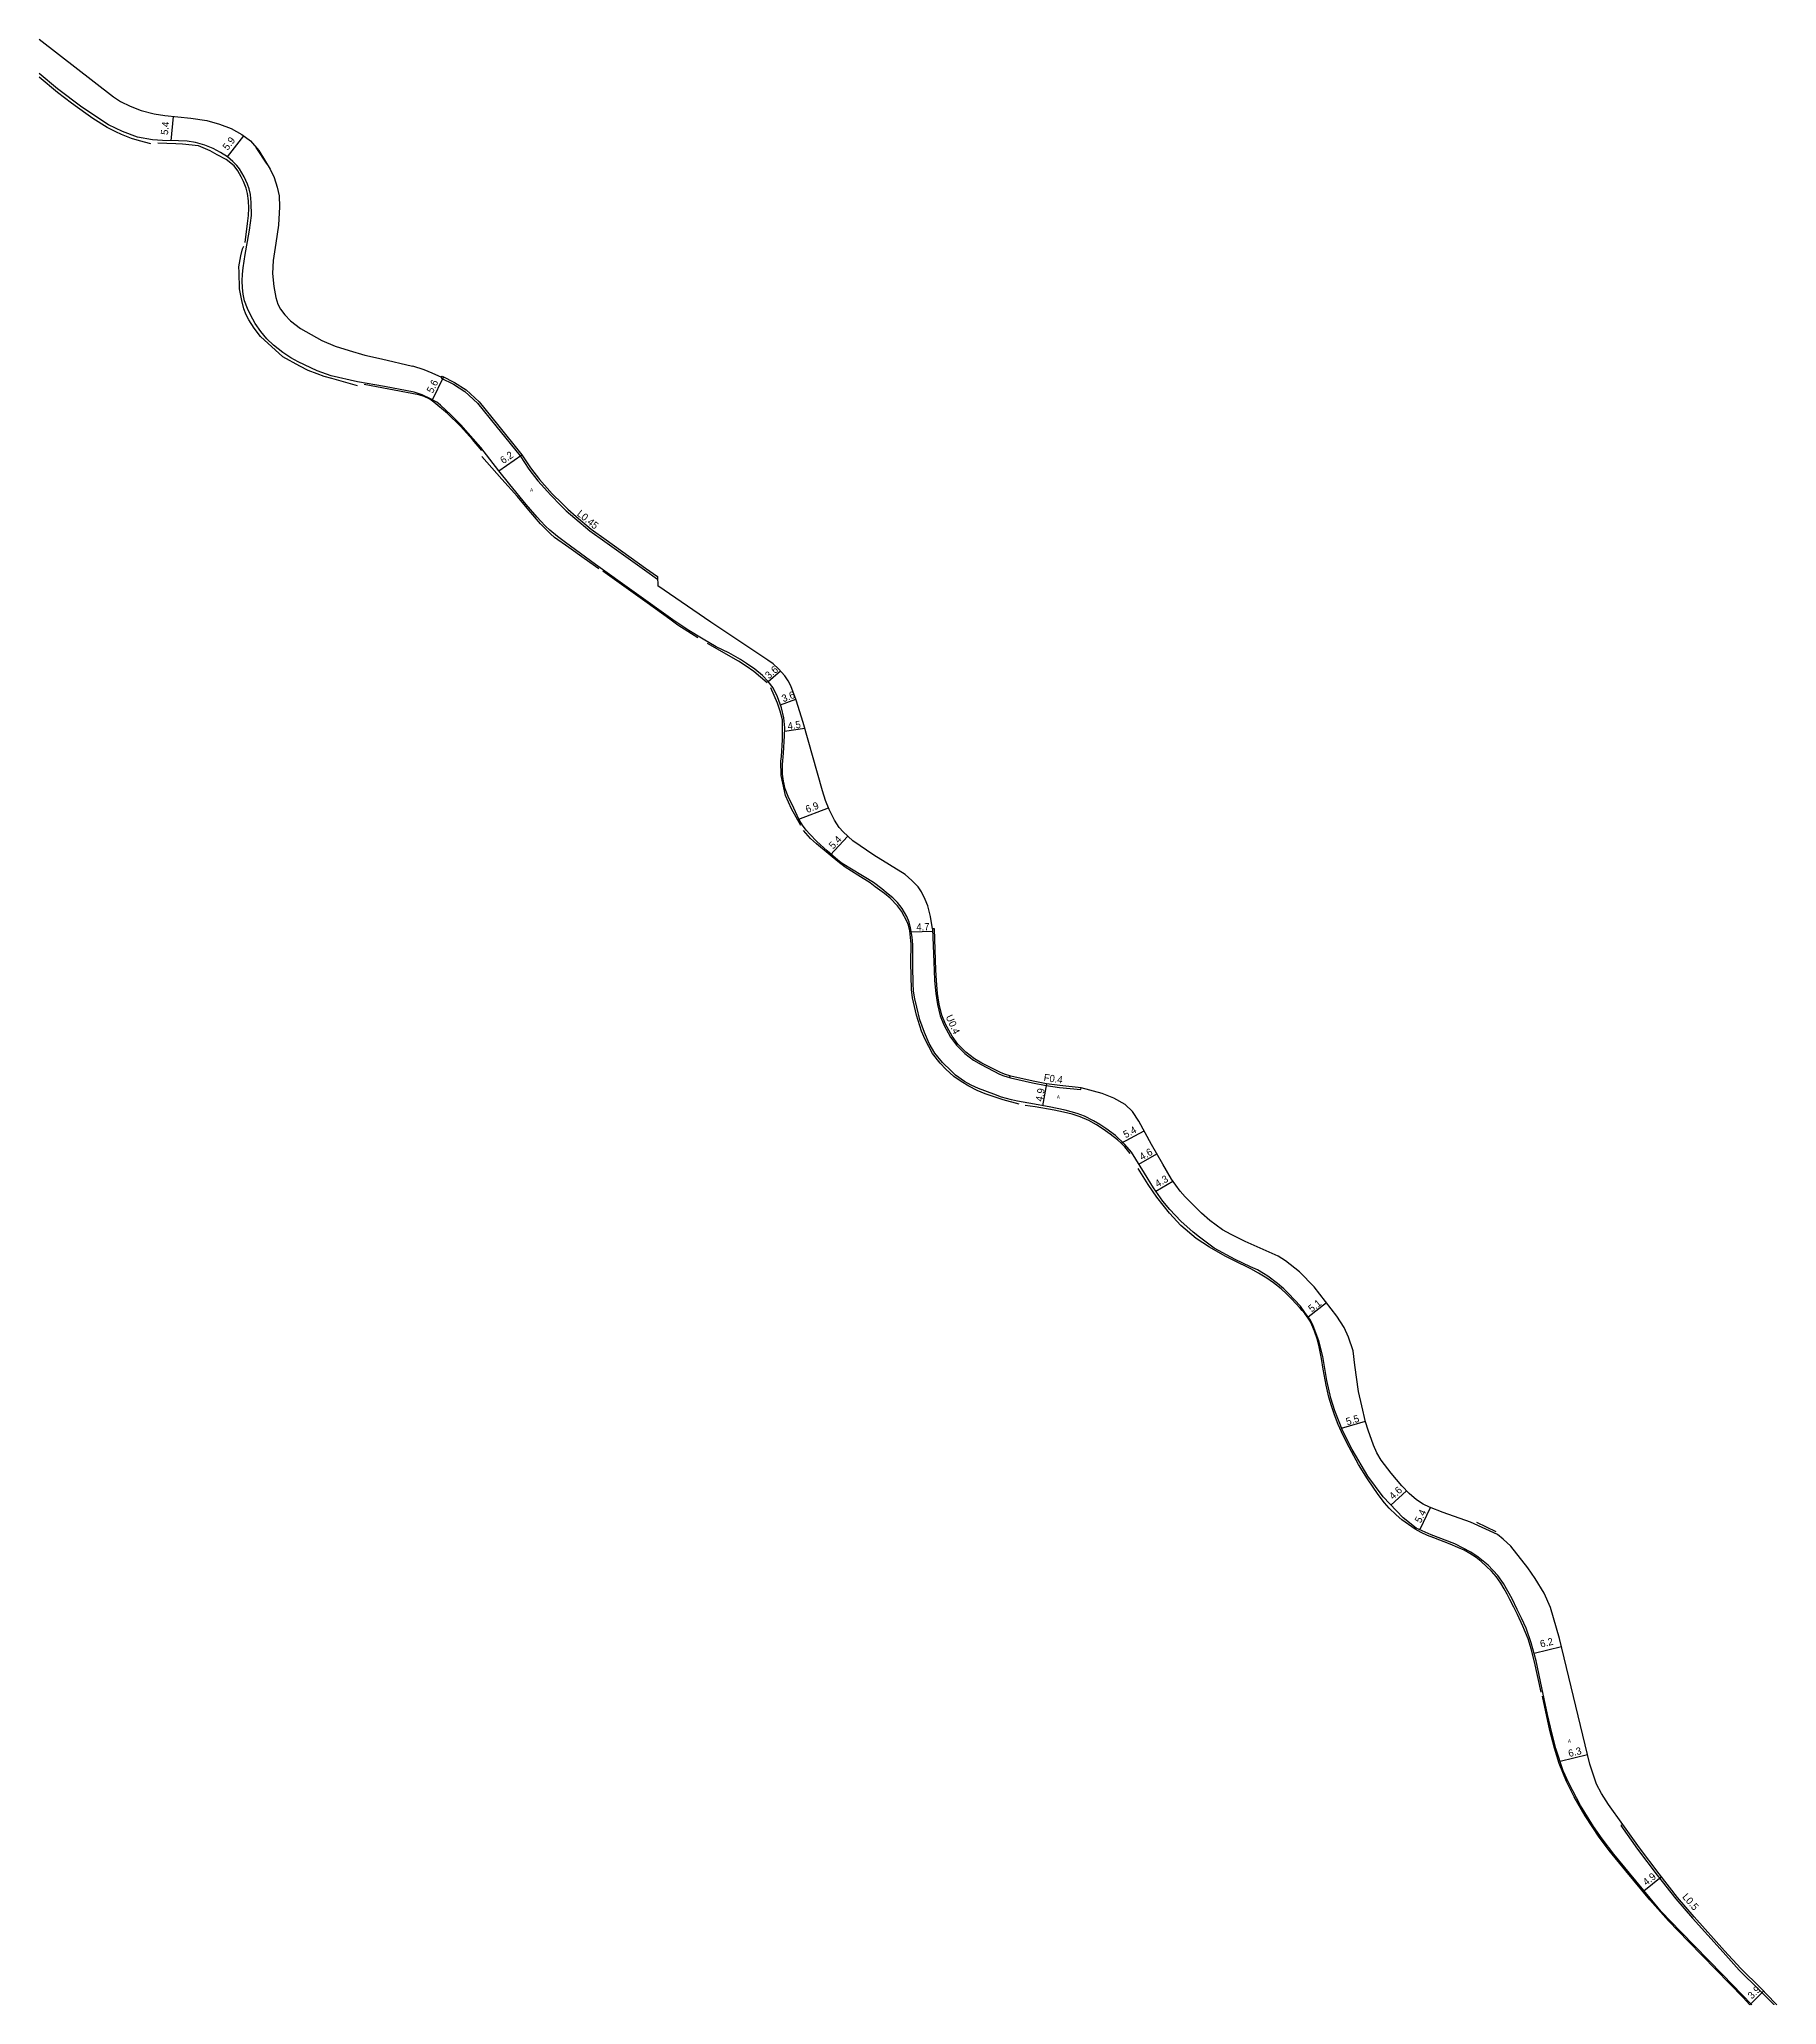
# Model space of a CAD drawing. Header units: metres. Extents: x -28000 to -24000, y -105000 to -102000.
# Drawn here: x -26400 to -26016.6, y -105000 to -104566.4 of the extents above; entities that cross this region are included whole.
import ezdxf

# ---------------------------------------------------------------- set-up
doc = ezdxf.new("R2010")
doc.units = ezdxf.units.M
doc.header["$LTSCALE"] = 2.5
for name, color, linetype in [('側溝・桝', 7, 'Continuous'), ('幅員', 7, 'Continuous'), ('歩道・分離帯・安全施設', 7, 'Continuous'), ('舗装', 7, 'Continuous'), ('道路', 7, 'Continuous')]:
    doc.layers.add(name, color=color, linetype=linetype)
doc.styles.get("Standard").update_dxf_attribs({"font": ''})
doc.styles.add('YOKO_DECO', font='')
doc.styles.get('Standard').set_extended_font_data('@MS PGothic')
doc.styles.get('YOKO_DECO').set_extended_font_data('MS PGothic')

msp = doc.modelspace()

# ---------------------------------------------------------------- texts
at = {"layer": '側溝・桝'}
for s, rotation, p in [('L0.45', 321, (-26281.5, -104671.3)), ('U0.4', 294, (-26200.04, -104782.02)), ('F0.4', 352, (-26178.46, -104796.19)), ('L0.5', 311, (-26037.59, -104976.28))]:
    msp.add_text(s, height=1.6, rotation=rotation, dxfattribs=at).set_placement(p)
at = {"layer": '幅員'}
for s, rotation, p in [('5.4', 84, (-26371.63, -104587.54)), ('5.9', 52, (-26358.44, -104591.01)), ('5.6', 64, (-26313.18, -104644.6)), ('6.2', 35, (-26297.61, -104660.13)), ('3.6', 41, (-26239.01, -104707.6)), ('3.6', 21, (-26235.82, -104712.67)), ('4.5', 9, (-26234.76, -104718.73)), ('6.9', 21, (-26230.56, -104737.1)), ('5.4', 47, (-26224.81, -104745.15)), ('4.7', 2, (-26206.47, -104763.06)), ('4.9', 80, (-26178.63, -104800.84)), ('5.4', 28, (-26160.3, -104808.87)), ('4.6', 30, (-26156.69, -104813.78)), ('4.3', 30, (-26153.25, -104819.73)), ('5.1', 38, (-26119.24, -104847.3)), ('5.5', 17, (-26111.4, -104872.19)), ('4.6', 43, (-26101.27, -104888.66)), ('5.4', 64, (-26095.18, -104893.87)), ('6.2', 14, (-26068.64, -104921.24)), ('6.3', 14, (-26062.41, -104945.38)), ('4.9', 38, (-26045.41, -104973.81)), ('3.9', 45, (-26022.11, -104998.87))]:
    msp.add_text(s, height=1.6, rotation=rotation, dxfattribs=at).set_placement(p)
at = {"layer": '舗装', "style": 'YOKO_DECO'}
for p in [(-26291.72, -104666.17, 363.05), (-26175.49, -104800.1, 344.95), (-26062.73, -104942.21, 324.5)]:
    msp.add_text('A', height=0.75, dxfattribs=at).set_placement(p)

# ---------------------------------------------------------------- linework, layer by layer
at = {"layer": '側溝・桝'}
for points in [[(-26311.23, -104640.94), (-26311.33, -104641.16), (-26308.64, -104642.48), (-26306.1, -104644.12), (-26303.31, -104646.68), (-26299.28, -104651.69), (-26293.89, -104658.26), (-26291.99, -104661.22), (-26289.97, -104663.77), (-26287.14, -104666.98), (-26284.99, -104669.14), (-26283.73, -104670.38), (-26281.87, -104672.05), (-26278.51, -104674.8), (-26275.22, -104677.18), (-26266.49, -104683.44), (-26263.57, -104685.49)], [(-26202.89, -104762.66), (-26202.58, -104771.81), (-26202.46, -104774.06), (-26202.2, -104776.92), (-26201.81, -104779.36), (-26201.22, -104781.8), (-26200.43, -104783.83), (-26198.91, -104786.55), (-26197.65, -104788.34), (-26195.81, -104790.11), (-26193.85, -104791.62), (-26192.19, -104792.59), (-26188.1, -104794.67), (-26187.17, -104795.06), (-26185.9, -104795.44), (-26185.79, -104795.07)], [(-26185.9, -104795.44), (-26185.72, -104795.5), (-26180.82, -104796.65), (-26177.82, -104797.2), (-26174.89, -104797.61), (-26170.21, -104798.1), (-26170.13, -104797.72)], [(-26050.63, -104960.21), (-26051.02, -104960.49), (-26047.33, -104965.68), (-26042.99, -104971.45), (-26038.88, -104976.64), (-26035.2, -104980.92), (-26028.49, -104988.44), (-26024.89, -104992.35), (-26020.51, -104996.72), (-26017.31, -104999.97), (-26017.28, -105000)]]:
    msp.add_lwpolyline(points, dxfattribs=at)
at = {"layer": '幅員'}
for points in [[(-26370.93, -104588.77), (-26370.4, -104583.4)], [(-26358.5, -104592.32), (-26354.9, -104587.65)], [(-26313.27, -104645.92), (-26310.8, -104640.9)], [(-26298.62, -104661.62), (-26293.56, -104658.03)], [(-26239.14, -104708.08), (-26236.44, -104705.74)], [(-26236.47, -104713.22), (-26233.07, -104711.94)], [(-26235.54, -104719.06), (-26231.11, -104718.34)], [(-26232.38, -104738.41), (-26225.89, -104735.93)], [(-26225.46, -104746.36), (-26221.62, -104742.18)], [(-26207.58, -104763.28), (-26202.87, -104763.13)], [(-26178.55, -104801.66), (-26177.66, -104796.83)], [(-26161.28, -104809.95), (-26156.19, -104807.21)], [(-26157.36, -104814.55), (-26153.39, -104812.29)], [(-26153.66, -104820.5), (-26149.91, -104818.31)], [(-26120.06, -104848.21), (-26115.99, -104845.08)], [(-26112.64, -104872.81), (-26107.38, -104871.24)], [(-26101.75, -104889.78), (-26098.36, -104886.6)], [(-26095.39, -104895.2), (-26093.06, -104890.31)], [(-26070.19, -104922.47), (-26064.13, -104921.01)], [(-26064.45, -104946.29), (-26058.36, -104944.82)], [(-26045.95, -104974.85), (-26042.1, -104971.79)], [(-26022.54, -105000), (-26019.55, -104997)]]:
    msp.add_lwpolyline(points, dxfattribs=at)
at = {"layer": '歩道・分離帯・安全施設'}
for points in [[(-26375.36, -104589.41), (-26377.86, -104588.82), (-26379.63, -104588.28), (-26381.86, -104587.4), (-26383.12, -104586.83), (-26385.01, -104585.85), (-26388.19, -104583.82), (-26389.74, -104582.72), (-26392.92, -104580.48), (-26395.96, -104578.13), (-26400, -104574.72)], [(-26354.59, -104611.2), (-26354.03, -104606.99), (-26353.86, -104605.29), (-26353.8, -104603.63), (-26353.84, -104602.02), (-26354.04, -104600.38), (-26354.36, -104599.23), (-26354.95, -104597.76), (-26355.46, -104596.71), (-26356.18, -104595.41), (-26357.03, -104594.28), (-26358.74, -104592.93), (-26360.74, -104591.85), (-26362.33, -104591.01), (-26364.84, -104589.9), (-26368.41, -104589.54), (-26369.86, -104589.45), (-26373.81, -104589.31)], [(-26349.75, -104593.96), (-26352.14, -104590.23)], [(-26329.79, -104642.84), (-26335.46, -104641.24), (-26337.12, -104640.75), (-26338.72, -104640.2), (-26340.68, -104639.43), (-26342.55, -104638.53), (-26346.26, -104636.43), (-26351.22, -104631.96), (-26352.62, -104630.13), (-26353.76, -104628.3), (-26354.32, -104627.19), (-26354.85, -104625.82), (-26355.34, -104624.04), (-26355.85, -104621.45), (-26355.87, -104617.74), (-26356, -104616.56), (-26355.53, -104614.15), (-26355.16, -104612.62), (-26354.89, -104612.03)], [(-26302.35, -104657.09), (-26304.41, -104654.67), (-26307.09, -104651.72), (-26309.91, -104648.93), (-26312.94, -104646.45), (-26313.86, -104645.81), (-26315.09, -104645.22), (-26316.28, -104644.84), (-26328.33, -104642.56)], [(-26276.57, -104683.2), (-26279.77, -104680.95), (-26283.18, -104678.52), (-26286.29, -104676.29), (-26287.23, -104675.49), (-26289.43, -104673.29), (-26292.01, -104670.24), (-26294.5, -104667.26), (-26297.91, -104663.41), (-26302.35, -104658.4)], [(-26254.68, -104698.41), (-26259.1, -104695.63), (-26260.91, -104694.35), (-26265.89, -104690.73), (-26275.69, -104683.73)], [(-26239.41, -104708.33), (-26242.36, -104705.87), (-26244.05, -104704.69), (-26245.75, -104703.61), (-26252.54, -104699.68)], [(-26231.96, -104739.85), (-26234.06, -104736.14), (-26235.37, -104733.24), (-26236.32, -104728.78), (-26236.37, -104725.62), (-26236.25, -104724.61), (-26236.05, -104720.95), (-26236.01, -104717.32), (-26236.04, -104716.53), (-26236.52, -104714.63), (-26237.15, -104712.86), (-26237.83, -104711.17), (-26238.59, -104709.48)], [(-26183.76, -104801.33), (-26187.3, -104800.37), (-26191.28, -104799.02), (-26193.08, -104798.27), (-26194.93, -104797.35), (-26196.62, -104796.35), (-26198.23, -104795.2), (-26199.96, -104793.63), (-26201.23, -104792.29), (-26202.91, -104790.11), (-26204.53, -104787.05), (-26205.31, -104785.25), (-26206.46, -104781.67), (-26207.31, -104777.86), (-26207.56, -104776.05), (-26207.7, -104770.04), (-26207.6, -104766.01), (-26207.91, -104763.08), (-26208.22, -104761.81), (-26208.52, -104761.12), (-26209.74, -104758.71), (-26210.65, -104757.55), (-26212.25, -104755.9), (-26213.51, -104754.81), (-26215.54, -104753.36), (-26216.7, -104752.5), (-26219.37, -104750.82), (-26222.15, -104749.03), (-26223.82, -104747.79), (-26225.46, -104746.36), (-26228.48, -104743.89), (-26229.81, -104742.68), (-26231.41, -104740.91)], [(-26159.31, -104812.21), (-26160.5, -104810.77), (-26161.28, -104809.95), (-26162.08, -104809.22), (-26163.71, -104807.93), (-26165.23, -104806.83), (-26166.7, -104805.9), (-26168.44, -104804.95), (-26170.33, -104804.14), (-26172.09, -104803.55), (-26174.03, -104803.06), (-26176.05, -104802.62), (-26180.23, -104801.94), (-26182.44, -104801.59)], [(-26068.59, -104931.05), (-26070.09, -104924.36), (-26070.83, -104921.5), (-26071.51, -104919.31), (-26072.64, -104916.5), (-26073.84, -104913.91), (-26074.64, -104912.31), (-26075.53, -104910.64), (-26076.14, -104909.44), (-26076.78, -104908.26), (-26077.51, -104907.01), (-26078.57, -104905.55), (-26079.57, -104904.37), (-26080.7, -104903.29), (-26081.83, -104902.21), (-26082.98, -104901.37), (-26084.36, -104900.48), (-26085.64, -104899.74), (-26087, -104899.15), (-26088.71, -104898.42), (-26092.32, -104896.99), (-26093.67, -104896.47), (-26095.07, -104895.84), (-26096.43, -104895.06), (-26099.36, -104893), (-26100.63, -104891.96), (-26102.16, -104890.45), (-26103.2, -104889.31), (-26104.6, -104887.41), (-26106.97, -104883.97), (-26108.9, -104880.81), (-26111.53, -104876.03), (-26112.67, -104873.61), (-26113.38, -104872), (-26114.24, -104869.86), (-26114.9, -104867.9), (-26115.44, -104866), (-26116.07, -104863.33), (-26116.69, -104859.82), (-26117.08, -104857.41), (-26117.58, -104854.87), (-26118, -104853.3), (-26118.64, -104851.38), (-26119.2, -104850.01), (-26119.59, -104849.2), (-26120.03, -104848.55), (-26120.78, -104847.5), (-26121.32, -104846.87), (-26121.79, -104846.35), (-26123.71, -104844.28), (-26124.78, -104843.2), (-26126.01, -104842.06), (-26127.64, -104840.74), (-26129.17, -104839.68), (-26130.97, -104838.58), (-26132.7, -104837.66), (-26136.4, -104835.84), (-26138.16, -104834.91), (-26139.85, -104834), (-26141.83, -104832.86), (-26144.72, -104830.94), (-26148.1, -104828.12), (-26150.61, -104825.4), (-26153.43, -104821.85), (-26155.34, -104819.03), (-26157.53, -104815.49)], [(-26078.51, -104895.65), (-26082.81, -104893.63)], [(-26022.54, -105000), (-26024.06, -104998.44), (-26036.08, -104986.09), (-26040.5, -104981.53), (-26044.65, -104976.89), (-26049.91, -104970.48), (-26053.6, -104965.95), (-26055.79, -104963.03), (-26057.35, -104960.66), (-26058.92, -104958.35), (-26061.32, -104954.11), (-26063.01, -104950.79), (-26064.63, -104946.8), (-26065.69, -104943.38), (-26066.68, -104939.53), (-26068.35, -104931.93)]]:
    msp.add_lwpolyline(points, dxfattribs=at)
at = {"layer": '道路'}
for points in [[(-26400, -104566.38), (-26383.61, -104579.09), (-26382.07, -104580.11), (-26379.97, -104581.13), (-26377.56, -104582.06), (-26374.69, -104582.84), (-26372.27, -104583.22), (-26366.59, -104583.77), (-26363.07, -104584.33), (-26360.25, -104585.09), (-26357.66, -104586.07), (-26355.28, -104587.35), (-26353.39, -104588.81), (-26351.53, -104590.89), (-26349.05, -104595.02), (-26348.17, -104596.9), (-26347.5, -104598.99), (-26347.1, -104600.93), (-26347, -104603.34), (-26347.25, -104607.38), (-26347.8, -104611.38), (-26348.42, -104615.16), (-26348.51, -104618.06), (-26348.27, -104620.91), (-26347.81, -104623.33), (-26347.36, -104624.83), (-26346.77, -104625.92), (-26345.86, -104627.18), (-26344.56, -104628.48), (-26342.37, -104630.16), (-26337.69, -104632.8), (-26334.75, -104634.08), (-26331.65, -104635.07), (-26328.15, -104636.06), (-26324.47, -104636.91), (-26317.66, -104638.52), (-26317.62, -104638.42), (-26315.19, -104639.25), (-26313.37, -104639.96), (-26311.23, -104640.94), (-26311.13, -104640.74), (-26308.41, -104642.08), (-26305.81, -104643.75), (-26302.97, -104646.36), (-26298.92, -104651.4), (-26293.56, -104658.03), (-26291.62, -104660.94), (-26289.62, -104663.47), (-26286.8, -104666.66), (-26284.66, -104668.81), (-26283.41, -104670.04), (-26281.56, -104671.7), (-26278.23, -104674.43), (-26274.95, -104676.8), (-26266.22, -104683.06), (-26263.58, -104684.91), (-26263.53, -104686.98)], [(-26022.15, -105000), (-26028.63, -104993.32), (-26037.83, -104983.89), (-26042.12, -104979.45), (-26042.82, -104978.62), (-26047.74, -104972.7), (-26052.58, -104966.77), (-26055.15, -104963.42), (-26057.05, -104960.69), (-26059.92, -104956.07), (-26062.53, -104951.13), (-26063.74, -104948.44), (-26065.37, -104943.49), (-26066.28, -104940.03), (-26067.2, -104935.99), (-26068.44, -104930.09), (-26069.75, -104924.13), (-26070.81, -104920.16), (-26071.95, -104916.93), (-26072.93, -104914.69), (-26073.89, -104912.79), (-26074.99, -104910.45), (-26076.9, -104907.08), (-26078.2, -104905.29), (-26080.28, -104903.04), (-26082.49, -104901.23), (-26084.1, -104900.17), (-26087.68, -104898.35), (-26092.91, -104896.3), (-26096.21, -104894.84), (-26099.05, -104892.61), (-26103.5, -104887.94), (-26106.89, -104883.41), (-26110.28, -104877.48), (-26112.36, -104873.5), (-26114.17, -104869), (-26115.03, -104866.2), (-26115.87, -104862.28), (-26116.82, -104856.96), (-26117.65, -104853.53), (-26118.98, -104850), (-26119.69, -104848.72), (-26120.76, -104847.26), (-26121.69, -104845.92), (-26124.33, -104843.07), (-26125.4, -104842.06), (-26126.81, -104840.91), (-26128.89, -104839.3), (-26129.87, -104838.67), (-26131.24, -104837.86), (-26132.72, -104837.2), (-26136.1, -104835.57), (-26140.75, -104833.09), (-26143.97, -104830.66), (-26145.41, -104829.56), (-26148.15, -104827.17), (-26150.58, -104824.56), (-26152.11, -104822.69), (-26154.17, -104819.78), (-26156.14, -104816.53), (-26158.99, -104811.92), (-26160.45, -104810.19), (-26162.57, -104808.25), (-26164.7, -104806.68), (-26166.03, -104805.81), (-26167.36, -104804.98), (-26169.36, -104803.96), (-26170.98, -104803.37), (-26173.65, -104802.62), (-26177.14, -104801.91), (-26181.67, -104801.12), (-26184.16, -104800.68), (-26185.51, -104800.39), (-26187.72, -104799.77), (-26189.38, -104799.15), (-26192.74, -104797.85), (-26194.42, -104797.14), (-26195.88, -104796.31), (-26197.82, -104794.9), (-26198.8, -104793.94), (-26200.73, -104792.14), (-26202.38, -104790.07), (-26203.63, -104787.97), (-26204.7, -104785.54), (-26205.68, -104782.75), (-26206.4, -104779.9), (-26206.8, -104778.08), (-26207.08, -104776.39), (-26207.18, -104774.66), (-26207.28, -104770.99), (-26207.24, -104766.14), (-26207.37, -104764.44), (-26207.74, -104762.41), (-26208.1, -104761.17), (-26208.61, -104759.91), (-26209.08, -104759.02), (-26209.63, -104758.16), (-26210.12, -104757.49), (-26210.65, -104756.86), (-26211.7, -104755.83), (-26212.67, -104754.96), (-26214.08, -104753.83), (-26215.92, -104752.44), (-26217.99, -104751.13), (-26221.14, -104749.27), (-26223.07, -104748.04), (-26224.31, -104747.03), (-26226.15, -104745.43), (-26228.42, -104743.36), (-26230, -104741.78), (-26230.8, -104740.84), (-26231.57, -104739.8), (-26232.38, -104738.41), (-26233.54, -104736.03), (-26234.79, -104733.42), (-26235.41, -104731.76), (-26235.82, -104730.04), (-26236.01, -104728.48), (-26236.02, -104726.4), (-26235.77, -104723.9), (-26235.55, -104720.08), (-26235.52, -104718.31), (-26235.73, -104716.1), (-26236.22, -104713.9), (-26237.12, -104711.46), (-26238.1, -104709.46), (-26239.14, -104708.08), (-26240.42, -104706.73), (-26242.15, -104705.36), (-26243.98, -104704.09), (-26245.31, -104703.23), (-26247.85, -104701.73), (-26250.68, -104700.39), (-26253.53, -104698.74), (-26256.68, -104696.82), (-26260.24, -104694.43), (-26277.25, -104682.27), (-26283.92, -104677.41), (-26285.68, -104676.06), (-26287.35, -104674.7), (-26288.33, -104673.77), (-26289.42, -104672.59), (-26290.17, -104671.81), (-26292.54, -104669), (-26296.15, -104664.59), (-26298.62, -104661.62), (-26302.59, -104656.46), (-26304.26, -104654.51), (-26307.02, -104651.42), (-26309.2, -104649.2), (-26311.46, -104647.11), (-26312.31, -104646.47), (-26313.69, -104645.68), (-26315.49, -104644.85), (-26317.31, -104644.22), (-26323.81, -104643.02), (-26329.78, -104641.95), (-26335.6, -104640.63), (-26338.7, -104639.55), (-26342.87, -104637.53), (-26344.5, -104636.63), (-26346.28, -104635.49), (-26348.3, -104633.87), (-26349.77, -104632.47), (-26351.09, -104630.85), (-26352.35, -104629.07), (-26353.43, -104627.16), (-26354.06, -104625.79), (-26354.71, -104624.08), (-26355.02, -104622.62), (-26355.19, -104621.25), (-26355.26, -104619.66), (-26355.19, -104618.19), (-26355.01, -104616.82), (-26354.55, -104613.84), (-26354.03, -104610.99), (-26353.6, -104608.48), (-26353.21, -104605.29), (-26353.23, -104602.37), (-26353.42, -104600.6), (-26353.68, -104599.38), (-26354.08, -104598.31), (-26354.8, -104596.76), (-26355.28, -104595.87), (-26355.84, -104594.99), (-26356.4, -104594.2), (-26357.33, -104593.34), (-26358.5, -104592.32), (-26359.99, -104591.37), (-26361.62, -104590.49), (-26363.5, -104589.71), (-26365.55, -104589.18), (-26367.36, -104588.87), (-26369.25, -104588.82), (-26372.8, -104588.72), (-26375, -104588.57), (-26378.35, -104587.97), (-26381.61, -104586.74), (-26384.71, -104585.26), (-26390.62, -104581.36), (-26395.97, -104577.3), (-26400, -104573.93)], [(-26050.63, -104960.21), (-26053.76, -104955.86), (-26055.3, -104953.4), (-26056.37, -104951.32), (-26057.33, -104948.49), (-26057.85, -104946.9), (-26064.56, -104919.22), (-26066.54, -104912.35), (-26067.97, -104909.21), (-26069.97, -104905.96), (-26071.59, -104903.59), (-26075.29, -104898.85), (-26077.01, -104897.28), (-26078.28, -104896.24), (-26084.18, -104893.57), (-26090.23, -104891.42), (-26093.25, -104890.22), (-26094.65, -104889.55), (-26096.13, -104888.59), (-26097.76, -104887.25), (-26099.35, -104885.55), (-26101.69, -104882.73), (-26103.91, -104879.9), (-26104.88, -104878.22), (-26105.6, -104876.52), (-26106.79, -104873.23), (-26107.34, -104871.38), (-26108.22, -104867.9), (-26108.9, -104864.75), (-26109.74, -104858.9), (-26110.13, -104855.71), (-26111.15, -104852.72), (-26112.05, -104850.6), (-26113.67, -104848.11), (-26118.67, -104841.6), (-26121.91, -104838.33), (-26125.02, -104835.86), (-26126.67, -104834.82), (-26133.93, -104831.61), (-26137.03, -104830.1), (-26138.94, -104829.03), (-26141.72, -104826.97), (-26143.55, -104825.34), (-26147.16, -104821.73), (-26148.3, -104820.54), (-26150.17, -104817.85), (-26152.08, -104814.59), (-26154.56, -104810.25), (-26157.36, -104805.04), (-26158.76, -104802.91), (-26160.43, -104801.41), (-26162.87, -104799.98), (-26165.5, -104799), (-26170.13, -104797.72), (-26174.84, -104797.22), (-26177.76, -104796.81), (-26180.74, -104796.26), (-26185.62, -104795.12), (-26187.04, -104794.69), (-26187.93, -104794.31), (-26192, -104792.25), (-26193.63, -104791.3), (-26195.55, -104789.82), (-26197.35, -104788.09), (-26198.58, -104786.34), (-26200.08, -104783.66), (-26200.84, -104781.68), (-26201.43, -104779.28), (-26201.81, -104776.87), (-26202.07, -104774.03), (-26202.19, -104771.79), (-26202.5, -104762.64), (-26202.89, -104762.66), (-26203.33, -104759.88), (-26203.95, -104757.53), (-26204.52, -104756.15), (-26205.34, -104754.48), (-26206.1, -104753.38), (-26207.47, -104751.94), (-26208.95, -104750.66), (-26215.86, -104746.36), (-26220.46, -104743.25), (-26222.66, -104741.23), (-26223.48, -104740.28), (-26224.54, -104738.66), (-26225.75, -104736.3), (-26226.5, -104734.33), (-26227.22, -104732.19), (-26231.46, -104717.11), (-26232.97, -104712.21), (-26234.16, -104709.04), (-26234.75, -104707.95), (-26235.5, -104706.83), (-26236.87, -104705.24), (-26238.07, -104704.18), (-26239.23, -104703.36), (-26251.82, -104694.98), (-26263.53, -104686.98)], [(-26016.64, -105000), (-26016.96, -104999.64), (-26020.17, -104996.38), (-26024.55, -104992.02), (-26028.14, -104988.11), (-26034.84, -104980.61), (-26038.51, -104976.33), (-26042.61, -104971.15), (-26046.94, -104965.4), (-26050.63, -104960.21)]]:
    msp.add_lwpolyline(points, dxfattribs=at)

msp.set_redraw_order([(e.dxf.handle, doc.entitydb.next_handle()) for e in msp.query("TEXT MTEXT ATTDEF DIMENSION ARC_DIMENSION")])  # texts and dimensions are drawn at this point

doc.saveas('drawing.dxf')
